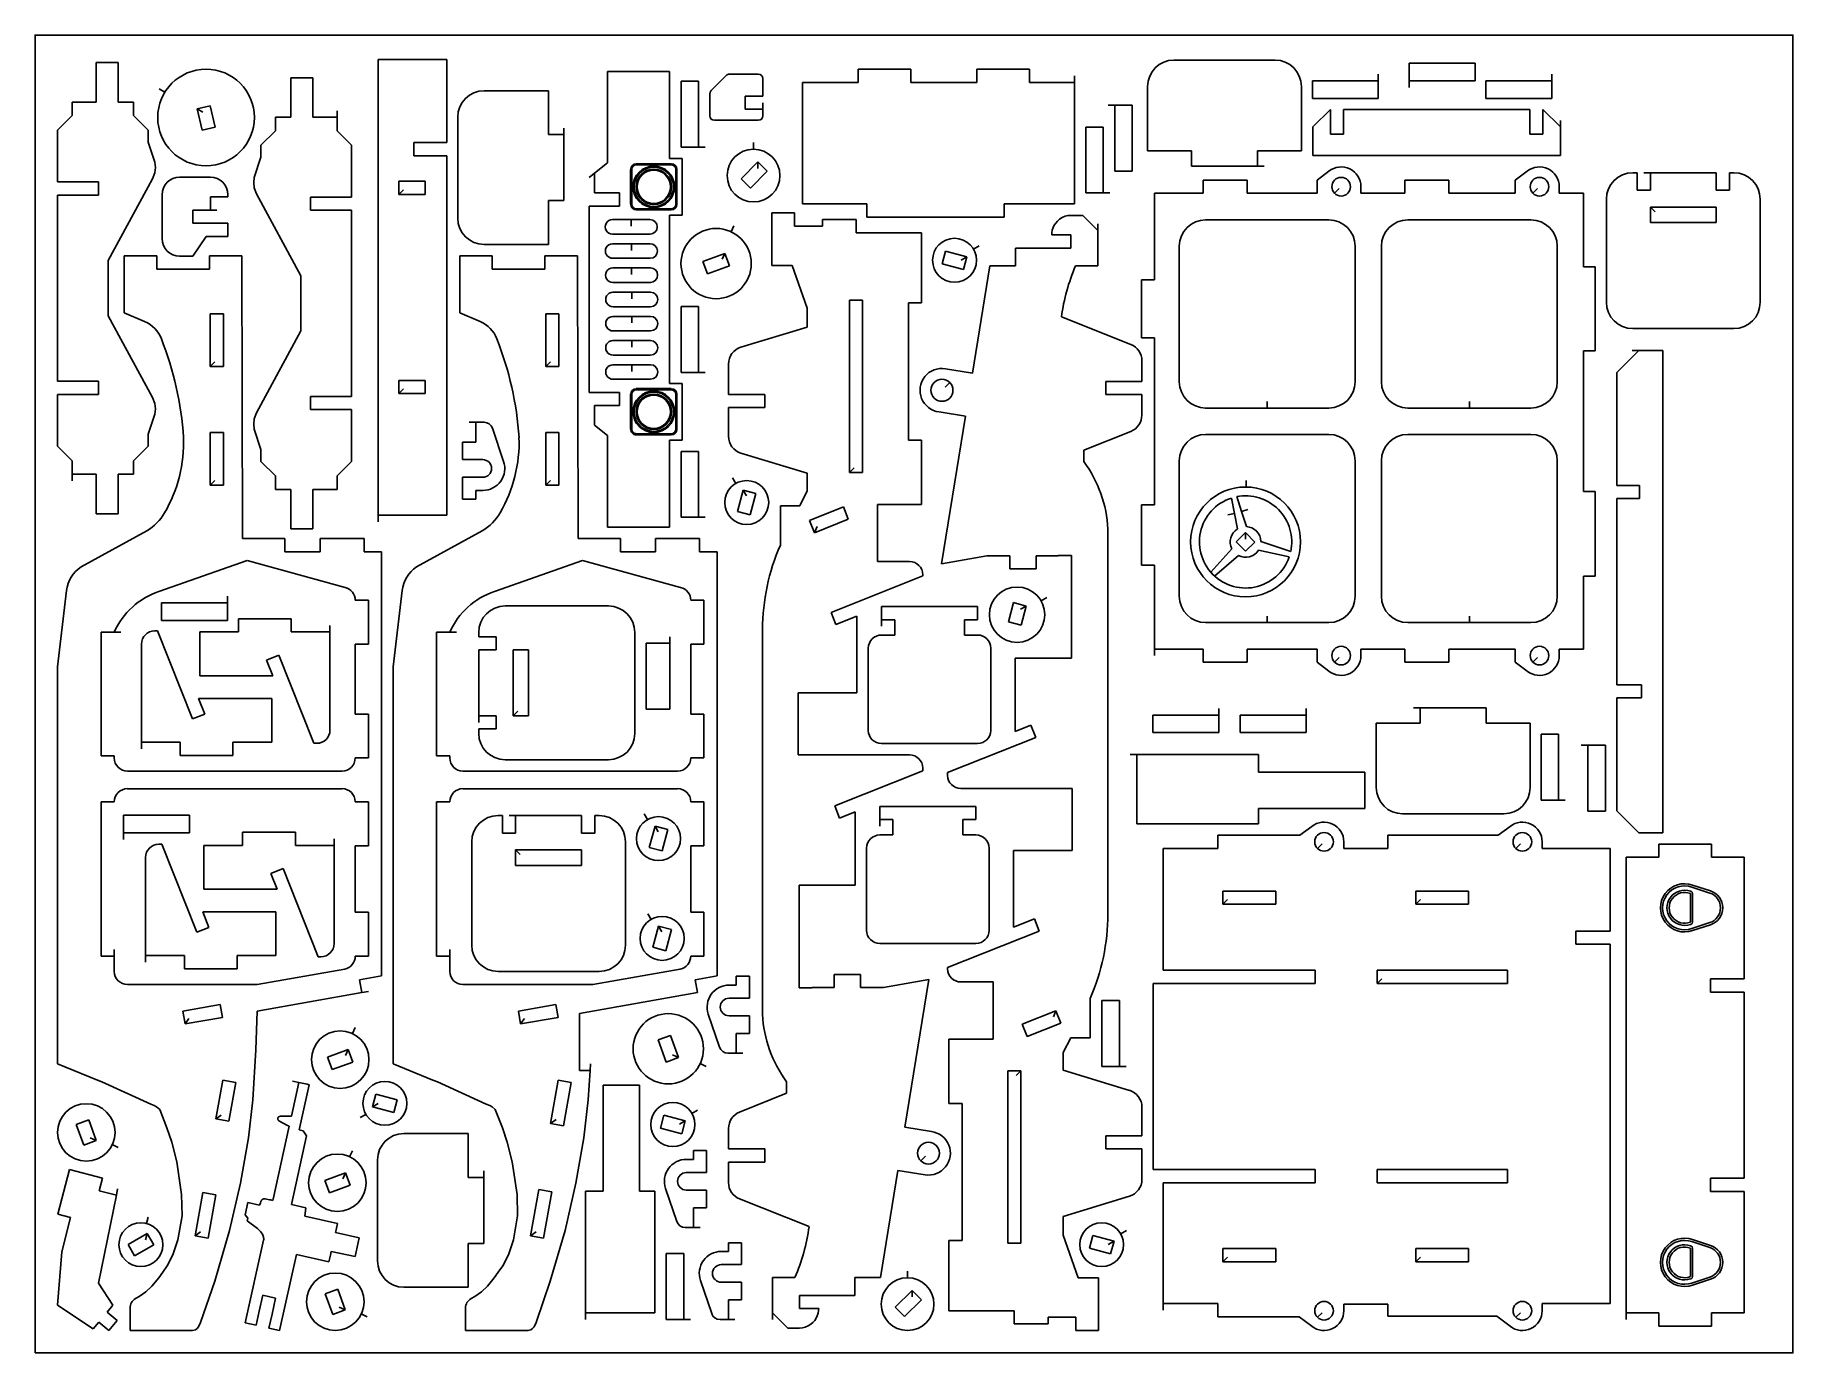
# Model space of a CAD drawing. Extents: x 0 to 800, y 0 to 600.
import ezdxf

# ---------------------------------------------------------------- set-up
doc = ezdxf.new("R2010")
doc.units = 0
doc.header["$MEASUREMENT"] = 0
for name, color, linetype in [('01', 5, 'Continuous'), ('02', 1, 'Continuous'), ('DEFAULT', 7, 'Continuous')]:
    doc.layers.add(name, color=color, linetype=linetype)

msp = doc.modelspace()

# ---------------------------------------------------------------- linework, layer by layer
msp.add_line((341.97, 123.46), (341.97, 118.17))
at = {"layer": '01'}
msp.add_lwpolyline([(0, 0), (799.97, 0), (799.97, 599.98), (0, 599.98)], close=True, dxfattribs=at)
at = {"layer": '02'}
for p, q in [((271.03, 522.97), (271.03, 538.86)), ((271.56, 538.86), (271.56, 522.97)), ((273.61, 541.43), (289.49, 541.43)), ((289.49, 540.9), (273.61, 540.9)), ((291.53, 522.97), (291.53, 538.86)), ((292.06, 538.86), (292.06, 522.97)), ((273.61, 520.93), (289.49, 520.93)), ((289.49, 520.4), (273.61, 520.4)), ((271.03, 436.44), (271.03, 420.56)), ((271.56, 420.56), (271.56, 436.44)), ((289.49, 439.02), (273.61, 439.02)), ((273.61, 438.49), (289.49, 438.49)), ((291.53, 436.44), (291.53, 420.56)), ((292.06, 420.56), (292.06, 436.44)), ((289.49, 418.52), (273.61, 418.51)), ((273.61, 417.99), (289.49, 417.99)), ((753.36, 210.17), (753.66, 210.07)), ((753.36, 210.17), (753.66, 210.07)), ((753.36, 196.17), (753.36, 209.1)), ((754.02, 212.06), (762.17, 209.38)), ((762.17, 209.38), (754.02, 212.06)), ((754.35, 213), (762.48, 210.33)), ((754.36, 209.12), (754.36, 196.15)), ((754.36, 209.12), (754.36, 196.15)), ((753.66, 195.19), (753.36, 195.09)), ((753.66, 195.19), (753.36, 195.09)), ((762.17, 195.89), (754.02, 193.21)), ((754.02, 193.21), (762.17, 195.89)), ((762.48, 194.94), (754.35, 192.26)), ((753.66, 48.65), (753.36, 48.75)), ((753.66, 48.65), (753.36, 48.75)), ((762.17, 47.95), (754.02, 50.63)), ((754.02, 50.63), (762.17, 47.95)), ((762.48, 48.9), (754.35, 51.58)), ((753.36, 47.68), (753.36, 34.74)), ((754.36, 34.72), (754.36, 47.69)), ((754.36, 34.72), (754.36, 47.69)), ((753.36, 33.67), (753.66, 33.77)), ((753.36, 33.67), (753.66, 33.77)), ((754.02, 31.78), (762.17, 34.46)), ((754.35, 30.84), (762.48, 33.51))]:
    msp.add_line(p, q, dxfattribs=at)
for centre, radius in [((281.55, 530.91), 9.46), ((281.55, 530.91), 8.94), ((281.55, 530.91), 8.04), ((281.55, 530.91), 7.6), ((281.55, 428.5), 9.46), ((281.55, 428.5), 8.94), ((281.55, 428.5), 8.04), ((281.55, 428.5), 7.6)]:
    msp.add_circle(centre, radius, dxfattribs=at)
for centre, radius, start, end in [((273.61, 538.86), 2.57, 89.99487, 179.99487), ((273.61, 538.86), 2.05, 89.99487, 179.99487), ((289.48, 538.85), 2.57, 0.08571, 89.99261), ((289.48, 538.85), 2.05, 0.08571, 89.99261), ((273.61, 522.97), 2.57, 180, 270), ((273.61, 522.97), 2.05, 180, 270), ((289.49, 522.97), 2.57, 270, 0), ((289.49, 522.97), 2.05, 270, 0), ((273.61, 436.44), 2.57, 90, 180), ((273.61, 436.44), 2.05, 90, 180), ((289.49, 436.44), 2.57, 360, 90), ((289.49, 436.44), 2.05, 0, 90), ((273.61, 420.56), 2.57, 180.00513, 270.00513), ((273.61, 420.56), 2.05, 180.00513, 270.00513), ((289.48, 420.56), 2.57, 270.00739, 359.91429), ((289.48, 420.56), 2.05, 270.00739, 359.91429), ((750.68, 202.63), 11, 70.51601, 289.48399), ((750.68, 202.63), 10, 70.45356, 289.54644), ((750.68, 202.63), 10, 70.45356, 289.54644), ((750.68, 202.63), 8, 70.45356, 289.54644), ((750.68, 202.63), 8, 70.45356, 289.54644), ((750.68, 202.63), 7, 67.51965, 292.48035), ((753.36, 209.12), 1, 0, 72.52265), ((753.36, 209.12), 1, 0, 72.52265), ((759.95, 202.63), 7.1, 288.1866, 71.77732), ((759.95, 202.63), 7.1, 288.1866, 71.77732), ((759.95, 202.63), 8.1, 288.20464, 71.79536), ((753.36, 196.15), 1, 287.47735, 0), ((753.36, 196.15), 1, 287.47735, 0), ((750.68, 41.21), 11, 70.51601, 289.48399), ((750.68, 41.21), 10, 70.45356, 289.54644), ((750.68, 41.21), 10, 70.45356, 289.54644), ((750.68, 41.21), 8, 70.45356, 289.54644), ((750.68, 41.21), 8, 70.45356, 289.54644), ((750.68, 41.21), 7, 67.51965, 292.48035), ((753.36, 47.69), 1, 0, 72.52265), ((753.36, 47.69), 1, 0, 72.52265), ((759.95, 41.21), 8.1, 288.20464, 71.79536), ((759.95, 41.21), 7.1, 288.22268, 71.8134), ((759.95, 41.21), 7.1, 288.22268, 71.8134), ((753.36, 34.72), 1, 287.47735, 0)]:
    msp.add_arc(centre, radius, start, end, dxfattribs=at)
at = {"layer": 'DEFAULT'}
for p, q in [((27.8, 569.45), (27.8, 587.45)), ((27.8, 587.45), (37.8, 587.45)), ((37.8, 587.45), (37.8, 569.45)), ((156.15, 381.36), (156.15, 588.85)), ((156.15, 588.85), (187.34, 588.85)), ((187.34, 588.85), (187.34, 551.04)), ((374.58, 578.46), (374.58, 584.46)), ((374.58, 584.46), (398.58, 584.46)), ((398.58, 584.46), (398.58, 578.46)), ((428.54, 578.46), (428.54, 584.46)), ((428.54, 584.46), (452.54, 584.46)), ((452.54, 584.46), (452.54, 578.46)), ((518.3, 588.62), (564.3, 588.62)), ((625.31, 579.17), (625.31, 587.17)), ((625.31, 587.17), (655.31, 587.17)), ((655.31, 587.17), (655.31, 579.17)), ((116.4, 562.56), (116.4, 580.56)), ((116.4, 580.56), (126.4, 580.56)), ((126.4, 580.56), (126.4, 562.56)), ((260.45, 541.79), (260.45, 583.45)), ((260.45, 583.45), (288.77, 583.45)), ((288.77, 583.45), (288.77, 543.79)), ((293.95, 548.97), (293.95, 578.97)), ((293.95, 578.97), (301.95, 578.97)), ((301.95, 578.97), (301.95, 548.97)), ((307.71, 574.78), (314.54, 581.6)), ((315.95, 582.19), (329.12, 582.19)), ((331.12, 580.19), (331.12, 572.2)), ((349.27, 523.1), (349.27, 578.46)), ((349.27, 578.46), (374.58, 578.46)), ((398.58, 578.46), (428.54, 578.46)), ((452.54, 578.46), (472.96, 578.46)), ((472.96, 581.46), (472.96, 578.46)), ((472.96, 578.46), (472.96, 523.1)), ((506.3, 547.31), (506.3, 576.62)), ((576.3, 576.62), (576.3, 547.31)), ((581.3, 571.17), (581.3, 579.17)), ((581.3, 579.17), (611.3, 579.17)), ((611.3, 582.17), (611.3, 579.17)), ((611.3, 579.17), (611.3, 571.17)), ((625.31, 576.17), (625.31, 579.17)), ((655.31, 579.17), (625.31, 579.17)), ((660.31, 571.17), (660.31, 579.17)), ((660.31, 579.17), (690.31, 579.17)), ((690.31, 582.17), (690.31, 579.17)), ((690.31, 579.17), (690.31, 571.17)), ((16.8, 563.34), (16.8, 569.45)), ((16.8, 569.45), (27.8, 569.45)), ((37.8, 569.45), (44.8, 569.45)), ((44.8, 569.45), (44.8, 563.34)), ((56.47, 575.54), (59.02, 573.97)), ((204.34, 574.67), (233.65, 574.67)), ((233.65, 574.67), (233.65, 554.67)), ((307.13, 563.19), (307.13, 573.36)), ((331.12, 572.2), (323.13, 572.19)), ((323.13, 572.19), (323.13, 566.2)), ((331.12, 569.2), (331.13, 566.2)), ((488.32, 568.06), (491.32, 568.06)), ((491.32, 568.06), (499.32, 568.06)), ((491.32, 538.06), (491.32, 568.06)), ((499.32, 568.06), (499.32, 538.06)), ((611.3, 571.17), (581.3, 571.17)), ((690.31, 571.17), (660.31, 571.17)), ((10.18, 556.72), (16.8, 563.34)), ((44.8, 563.34), (51.42, 556.72)), ((79.58, 567.84), (73.74, 566.44)), ((76.3, 564.87), (73.74, 566.44)), ((73.74, 566.44), (76.08, 556.71)), ((81.91, 558.12), (79.58, 567.84)), ((109.4, 556.45), (109.4, 562.56)), ((109.4, 562.56), (116.4, 562.56)), ((126.4, 562.56), (137.4, 562.56)), ((137.4, 565.56), (137.4, 562.56)), ((137.4, 562.56), (137.4, 556.45)), ((192.34, 516.67), (192.34, 562.67)), ((329.13, 561.19), (309.13, 561.19)), ((323.13, 566.2), (331.13, 566.2)), ((331.13, 566.2), (331.13, 563.19)), ((581.48, 558.17), (589.48, 566.17)), ((589.48, 566.17), (589.48, 554.85)), ((595.48, 554.85), (595.48, 566.17)), ((595.48, 566.17), (680.22, 566.17)), ((680.22, 566.17), (680.22, 554.85)), ((686.22, 554.85), (686.22, 566.17)), ((686.22, 566.17), (694.22, 558.17)), ((694.22, 561.17), (694.22, 558.17)), ((10.18, 533.13), (10.18, 556.72)), ((51.42, 556.72), (51.42, 551.29)), ((76.08, 556.71), (81.91, 558.12)), ((102.78, 549.83), (109.4, 556.45)), ((137.4, 556.45), (144.02, 549.83)), ((233.65, 554.67), (240.65, 554.67)), ((240.65, 557.67), (240.65, 554.67)), ((240.65, 554.67), (240.65, 524.67)), ((478.14, 528.13), (478.14, 558.13)), ((478.14, 558.13), (486.14, 558.13)), ((486.14, 558.13), (486.14, 528.13)), ((581.48, 545.14), (581.48, 558.17)), ((589.48, 554.85), (595.48, 554.85)), ((680.22, 554.85), (686.22, 554.85)), ((694.22, 558.17), (694.22, 545.14)), ((51.42, 551.29), (54.46, 542.09)), ((99.73, 535.19), (102.78, 544.4)), ((102.78, 544.4), (102.78, 549.83)), ((144.02, 549.83), (144.02, 526.24)), ((187.34, 551.04), (172.34, 551.04)), ((172.34, 551.04), (172.34, 545.04)), ((172.34, 545.04), (187.34, 545.04)), ((187.34, 545.04), (187.34, 381.36)), ((301.95, 548.97), (293.95, 548.97)), ((304.95, 548.97), (301.95, 548.97)), ((326.95, 551.02), (326.95, 548.02)), ((526.3, 547.31), (506.3, 547.31)), ((526.3, 540.31), (526.3, 547.31)), ((576.3, 547.31), (556.3, 547.31)), ((556.3, 547.31), (556.3, 540.31)), ((694.22, 545.14), (581.48, 545.14)), ((54.45, 537.28), (53.43, 534.59)), ((54.73, 539.71), (54.45, 537.28)), ((54.46, 542.09), (54.73, 539.71)), ((252.22, 535.23), (254.57, 537.1)), ((254.57, 537.1), (260.45, 541.79)), ((254.57, 528.11), (254.57, 537.1)), ((288.77, 543.79), (294.42, 543.79)), ((294.42, 543.79), (294.42, 518.04)), ((328.97, 542.28), (321.29, 534.6)), ((325.54, 530.36), (333.21, 538.04)), ((328.97, 539.28), (328.97, 542.28)), ((333.21, 538.04), (328.97, 542.28)), ((499.32, 538.06), (491.32, 538.06)), ((556.3, 540.31), (526.3, 540.31)), ((559.3, 540.31), (556.3, 540.31)), ((583.41, 533.97), (588.82, 538.01)), ((673.66, 533.97), (679.07, 538.01)), ((727.12, 537.33), (729.12, 537.33)), ((729.12, 537.33), (729.12, 529.33)), ((732.12, 537.33), (735.12, 537.33)), ((735.12, 537.33), (765.12, 537.33)), ((735.12, 529.33), (735.12, 537.33)), ((765.12, 537.33), (765.12, 529.33)), ((771.11, 529.33), (771.11, 537.33)), ((771.11, 537.33), (773.11, 537.33)), ((28.88, 533.13), (10.18, 533.13)), ((28.88, 527.13), (28.88, 533.13)), ((53.43, 534.59), (33.3, 497.33)), ((65.76, 535.31), (79.76, 535.31)), ((99.47, 532.81), (99.73, 535.19)), ((99.74, 530.39), (99.47, 532.81)), ((100.77, 527.7), (99.74, 530.39)), ((177.47, 533.46), (165.47, 533.46)), ((165.47, 533.46), (165.47, 527.46)), ((167.59, 529.58), (165.47, 527.46)), ((177.47, 527.46), (177.47, 533.46)), ((265.91, 528.11), (254.57, 528.11)), ((265.94, 522.11), (265.91, 528.11)), ((321.29, 534.6), (325.54, 530.36)), ((486.14, 528.13), (478.14, 528.13)), ((489.14, 528.13), (486.14, 528.13)), ((531.64, 527.97), (531.64, 533.97)), ((531.64, 533.97), (551.64, 533.97)), ((551.64, 533.97), (551.64, 527.97)), ((583.41, 527.97), (583.41, 533.97)), ((593.53, 530.09), (591.41, 527.97)), ((603.41, 530.97), (603.41, 527.97)), ((623.39, 527.97), (623.39, 533.97)), ((623.39, 533.97), (643.39, 533.97)), ((643.39, 533.97), (643.39, 527.97)), ((673.66, 527.97), (673.66, 533.97)), ((683.78, 530.09), (681.66, 527.97)), ((693.66, 530.97), (693.66, 527.97)), ((729.12, 529.33), (735.12, 529.33)), ((765.12, 529.33), (771.11, 529.33)), ((10.18, 442.38), (10.18, 527.13)), ((10.18, 527.13), (28.88, 527.13)), ((57.76, 507.31), (57.76, 527.31)), ((79.76, 520.31), (71.76, 520.31)), ((71.76, 520.31), (71.76, 514.31)), ((87.76, 526.31), (79.76, 526.31)), ((79.76, 526.31), (79.76, 520.31)), ((82.76, 520.31), (79.76, 520.31)), ((87.76, 527.31), (87.76, 526.31)), ((120.9, 490.44), (100.77, 527.7)), ((144.02, 526.24), (125.32, 526.24)), ((125.32, 526.24), (125.32, 520.24)), ((125.32, 520.24), (144.02, 520.24)), ((144.02, 520.24), (144.02, 435.49)), ((165.47, 527.46), (177.47, 527.46)), ((240.65, 524.67), (233.65, 524.67)), ((233.65, 524.67), (233.65, 504.67)), ((252.14, 437.3), (252.14, 522.11)), ((252.14, 522.11), (265.94, 522.11)), ((378.58, 523.1), (349.27, 523.1)), ((378.58, 517.1), (378.58, 523.1)), ((472.96, 523.1), (441.05, 523.1)), ((441.05, 523.1), (441.05, 517.1)), ((509.43, 488.55), (509.43, 527.97)), ((509.43, 527.97), (531.64, 527.97)), ((551.64, 527.97), (583.41, 527.97)), ((603.41, 527.97), (623.39, 527.97)), ((643.39, 527.97), (673.66, 527.97)), ((693.66, 527.97), (704.73, 527.97)), ((704.73, 527.97), (704.73, 494.55)), ((715.12, 478.33), (715.12, 525.33)), ((737.24, 519.53), (735.12, 521.65)), ((735.12, 521.65), (735.12, 514.65)), ((765.12, 521.65), (735.12, 521.65)), ((765.12, 514.65), (765.12, 521.65)), ((785.11, 525.33), (785.11, 478.33)), ((71.76, 514.31), (87.76, 514.31)), ((87.76, 514.31), (87.76, 508.31)), ((271.26, 515.96), (262.71, 515.96)), ((271.26, 512.96), (271.26, 515.96)), ((279.82, 515.96), (271.26, 515.96)), ((294.42, 518.04), (288.77, 518.04)), ((288.77, 518.04), (288.77, 441.38)), ((317.97, 513.19), (316.7, 510.47)), ((335.27, 495.02), (335.27, 519.01)), ((335.27, 519.01), (345.59, 519.01)), ((345.59, 519.01), (345.59, 513.01)), ((345.59, 513.01), (358.29, 513.01)), ((358.29, 513.01), (358.29, 516.01)), ((358.29, 516.01), (373.65, 516.01)), ((373.65, 516.01), (373.65, 510.01)), ((441.05, 517.1), (378.58, 517.1)), ((462.91, 511.13), (463.3, 512.34)), ((463.3, 512.34), (463.85, 513.44)), ((463.85, 513.44), (464.48, 514.42)), ((464.48, 514.42), (465.27, 515.32)), ((465.27, 515.32), (466.26, 516.17)), ((466.26, 516.17), (467.41, 516.9)), ((467.41, 516.9), (468.8, 517.49)), ((468.8, 517.49), (470.04, 517.79)), ((470.04, 517.79), (471.36, 517.92)), ((471.36, 517.92), (476.77, 517.92)), ((476.77, 517.92), (483.68, 511.01)), ((483.68, 514.01), (483.68, 511.01)), ((588.73, 515.88), (532.72, 515.88)), ((680.73, 515.88), (624.73, 515.88)), ((735.12, 514.65), (765.12, 514.65)), ((77.76, 508.31), (71.76, 499.31)), ((87.76, 508.31), (77.76, 508.31)), ((233.65, 504.67), (204.34, 504.67)), ((262.76, 509.36), (279.87, 509.36)), ((271.34, 504.98), (262.79, 504.98)), ((271.34, 501.98), (271.34, 504.98)), ((279.9, 504.98), (271.34, 504.98)), ((373.65, 510.01), (403.44, 510.01)), ((403.44, 510.01), (403.44, 478.1)), ((462.65, 509.01), (462.71, 509.98)), ((471.36, 509.01), (462.65, 509.01)), ((462.71, 509.98), (462.91, 511.13)), ((471.36, 503.01), (471.36, 509.01)), ((483.68, 511.01), (483.68, 494.93)), ((33.3, 497.33), (33.27, 484.76)), ((40.53, 473.5), (40.53, 499.49)), ((40.53, 499.49), (55.33, 499.49)), ((55.33, 499.49), (55.33, 493.49)), ((71.76, 499.31), (65.76, 499.31)), ((79.33, 493.49), (79.33, 499.49)), ((79.33, 499.49), (94.13, 499.49)), ((94.13, 499.49), (94.42, 370.78)), ((193.22, 473.5), (193.22, 499.49)), ((193.22, 499.49), (208.02, 499.49)), ((208.02, 499.49), (208.02, 493.49)), ((232.02, 493.49), (232.02, 499.49)), ((232.02, 499.49), (246.82, 499.49)), ((246.82, 499.49), (247.11, 370.78)), ((262.84, 498.39), (279.96, 498.39)), ((313.94, 500.62), (303.89, 496.96)), ((303.89, 496.96), (305.94, 491.32)), ((312.67, 497.9), (313.94, 500.62)), ((315.99, 494.98), (313.94, 500.62)), ((414.37, 501.67), (412.82, 495.88)), ((424.03, 499.08), (414.37, 501.67)), ((421.43, 497.58), (424.03, 499.08)), ((422.48, 493.29), (424.03, 499.08)), ((429.68, 503.98), (427.08, 502.48)), ((446.22, 494.93), (446.21, 503.01)), ((446.21, 503.01), (447.21, 503.01)), ((447.21, 503.01), (471.36, 503.01)), ((520.73, 503.88), (520.73, 442.18)), ((600.73, 442.18), (600.73, 503.88)), ((612.73, 503.88), (612.73, 442.18)), ((692.73, 442.18), (692.73, 503.88)), ((55.33, 493.49), (79.33, 493.49)), ((120.93, 477.86), (120.9, 490.44)), ((208.02, 493.49), (232.02, 493.49)), ((271.43, 493.99), (262.87, 493.99)), ((271.43, 490.99), (271.43, 493.99)), ((279.98, 493.99), (271.43, 493.99)), ((305.94, 491.32), (315.99, 494.98)), ((344.57, 495.02), (335.27, 495.02)), ((351.34, 475.66), (344.57, 495.02)), ((412.82, 495.88), (422.48, 493.29)), ((426.63, 446.11), (434.54, 494.92)), ((434.54, 494.92), (446.22, 494.93)), ((483.68, 494.93), (473.53, 494.93)), ((503.51, 462.18), (503.51, 488.55)), ((503.51, 488.55), (509.43, 488.55)), ((704.73, 494.55), (709.94, 494.55)), ((709.94, 494.55), (709.94, 456.18)), ((33.27, 484.76), (33.3, 472.18)), ((262.92, 487.39), (280.04, 487.39)), ((271.51, 482.92), (262.95, 482.92)), ((271.51, 479.92), (271.51, 482.92)), ((280.06, 482.92), (271.51, 482.92)), ((33.3, 472.18), (53.43, 434.92)), ((49.82, 469.53), (40.53, 473.5)), ((85.67, 473.07), (79.67, 473.07)), ((79.67, 473.07), (79.67, 449.07)), ((85.67, 449.07), (85.67, 473.07)), ((120.9, 465.29), (120.93, 477.86)), ((202.52, 469.53), (193.22, 473.5)), ((238.36, 473.07), (232.36, 473.07)), ((232.36, 473.07), (232.36, 449.07)), ((238.36, 449.07), (238.36, 473.07)), ((263, 476.32), (280.12, 476.32)), ((293.95, 446.38), (293.95, 476.38)), ((293.95, 476.38), (301.95, 476.38)), ((301.95, 476.38), (301.95, 446.38)), ((351.34, 467.04), (351.34, 475.66)), ((376.6, 479.31), (370.6, 479.31)), ((370.6, 479.31), (370.6, 400.85)), ((376.6, 400.85), (376.6, 479.31)), ((403.44, 478.1), (397.44, 478.1)), ((397.44, 478.1), (397.44, 415.63)), ((100.77, 428.03), (120.9, 465.29)), ((271.51, 471.91), (262.95, 471.91)), ((263, 465.31), (280.12, 465.31)), ((271.51, 468.91), (271.51, 471.91)), ((280.06, 471.91), (271.51, 471.91)), ((321.24, 457.89), (351.34, 467.04)), ((467.08, 471.74), (498.67, 459.13)), ((773.11, 466.33), (727.12, 466.33)), ((271.51, 460.89), (262.95, 460.89)), ((271.51, 457.89), (271.51, 460.89)), ((280.06, 460.89), (271.51, 460.89)), ((509.43, 462.18), (503.51, 462.18)), ((509.43, 386.18), (509.43, 462.18)), ((709.94, 456.18), (704.73, 456.18)), ((704.73, 456.18), (704.73, 392.18)), ((719.84, 446.34), (729.84, 456.33)), ((726.84, 456.33), (729.84, 456.33)), ((729.84, 456.33), (740.87, 456.33)), ((740.87, 456.33), (740.87, 236.84)), ((81.79, 451.19), (79.67, 449.07)), ((79.67, 449.07), (85.67, 449.07)), ((234.48, 451.19), (232.36, 449.07)), ((232.36, 449.07), (238.36, 449.07)), ((271.51, 449.9), (262.95, 449.9)), ((263, 454.3), (280.12, 454.3)), ((271.51, 446.9), (271.51, 449.9)), ((280.06, 449.9), (271.51, 449.9)), ((315.57, 436.37), (315.57, 450.24)), ((414.25, 448.11), (426.63, 446.11)), ((503.71, 451.7), (503.71, 442.34)), ((28.88, 442.38), (10.18, 442.38)), ((28.88, 436.38), (28.88, 442.38)), ((177.47, 442.75), (165.47, 442.75)), ((165.47, 442.75), (165.47, 436.75)), ((177.47, 436.75), (177.47, 442.75)), ((263, 443.3), (280.12, 443.3)), ((288.77, 441.38), (294.42, 441.38)), ((301.95, 446.38), (293.95, 446.38)), ((294.42, 441.38), (294.42, 415.63)), ((304.95, 446.38), (301.95, 446.38)), ((414.1, 439.7), (416.23, 441.82)), ((503.71, 442.34), (487.23, 442.34)), ((487.23, 442.34), (487.23, 436.34)), ((719.84, 394.98), (719.84, 446.34)), ((10.18, 412.79), (10.18, 436.38)), ((10.18, 436.38), (28.88, 436.38)), ((53.43, 434.92), (54.45, 432.23)), ((54.45, 432.23), (54.73, 429.81)), ((144.02, 435.49), (125.32, 435.49)), ((125.32, 435.49), (125.32, 429.49)), ((167.59, 438.87), (165.47, 436.75)), ((165.47, 436.75), (177.47, 436.75)), ((265.94, 437.3), (252.14, 437.3)), ((265.91, 431.3), (265.94, 437.3)), ((332.05, 436.37), (315.57, 436.37)), ((332.05, 430.37), (332.05, 436.37)), ((487.23, 436.34), (503.68, 436.34)), ((503.68, 436.34), (503.69, 426.99)), ((560.73, 433.18), (560.73, 430.18)), ((652.73, 433.18), (652.73, 430.18)), ((54.46, 427.43), (51.42, 418.22)), ((54.73, 429.81), (54.46, 427.43)), ((99.47, 422.91), (99.74, 425.34)), ((99.74, 425.34), (100.77, 428.03)), ((125.32, 429.49), (144.02, 429.49)), ((144.02, 429.49), (144.02, 405.9)), ((254.57, 422.32), (254.57, 431.3)), ((254.57, 431.3), (265.91, 431.3)), ((315.57, 417.32), (315.57, 430.37)), ((315.57, 430.37), (332.05, 430.37)), ((423.45, 426.47), (411.39, 428.42)), ((412.56, 359.26), (423.45, 426.47)), ((532.72, 430.18), (560.73, 430.18)), ((560.73, 430.18), (588.73, 430.18)), ((624.73, 430.18), (652.73, 430.18)), ((652.73, 430.18), (680.73, 430.18)), ((51.42, 418.22), (51.42, 412.79)), ((85.67, 419.11), (79.67, 419.11)), ((79.67, 419.11), (79.67, 395.11)), ((85.67, 395.11), (85.67, 419.11)), ((99.73, 420.53), (99.47, 422.91)), ((102.78, 411.33), (99.73, 420.53)), ((197.5, 423.69), (200.5, 423.69)), ((200.5, 423.69), (204.3, 423.69)), ((200.5, 414.69), (200.5, 423.69)), ((208.09, 420.96), (213.21, 405.91)), ((238.36, 419.11), (232.36, 419.11)), ((232.36, 419.11), (232.36, 395.11)), ((238.36, 395.11), (238.36, 419.11)), ((260.45, 417.63), (254.57, 422.32)), ((260.45, 375.96), (260.45, 417.63)), ((498.66, 419.55), (477.3, 411.03)), ((588.73, 418.18), (532.72, 418.18)), ((680.73, 418.18), (624.73, 418.18)), ((16.8, 406.17), (10.18, 412.79)), ((51.42, 412.79), (44.8, 406.17)), ((102.78, 405.9), (102.78, 411.33)), ((194.5, 406.69), (194.5, 414.69)), ((194.5, 414.69), (200.5, 414.69)), ((294.42, 415.63), (288.77, 415.63)), ((288.77, 415.63), (288.77, 375.96)), ((293.95, 380.45), (293.95, 410.45)), ((293.95, 410.45), (301.95, 410.45)), ((301.95, 410.45), (301.95, 380.45)), ((351.34, 400.52), (321.24, 409.67)), ((397.44, 415.63), (403.44, 415.63)), ((403.44, 415.63), (403.44, 386.32)), ((477.3, 411.03), (477.3, 405.79)), ((16.8, 400.06), (16.8, 406.17)), ((16.8, 397.06), (16.8, 400.06)), ((27.8, 400.06), (16.8, 400.06)), ((27.8, 382.06), (27.8, 400.06)), ((44.8, 400.06), (37.8, 400.06)), ((37.8, 400.06), (37.8, 382.06)), ((44.8, 406.17), (44.8, 400.06)), ((109.4, 399.28), (102.78, 405.9)), ((144.02, 405.9), (137.4, 399.28)), ((203.74, 406.69), (194.5, 406.69)), ((351.34, 392.43), (351.34, 400.52)), ((372.72, 402.97), (370.6, 400.85)), ((370.6, 400.85), (376.6, 400.85)), ((520.73, 406.18), (520.73, 344.47)), ((600.73, 344.47), (600.73, 406.18)), ((612.73, 406.18), (612.73, 344.47)), ((692.73, 344.47), (692.73, 406.18)), ((81.79, 397.23), (79.67, 395.11)), ((79.67, 395.11), (85.67, 395.11)), ((109.4, 393.16), (109.4, 399.28)), ((116.4, 393.16), (109.4, 393.16)), ((116.4, 375.16), (116.4, 393.16)), ((137.4, 393.16), (126.4, 393.16)), ((126.4, 393.16), (126.4, 375.16)), ((137.4, 399.28), (137.4, 393.16)), ((194.5, 388.69), (194.5, 398.69)), ((194.5, 398.69), (203.74, 398.69)), ((203.74, 392.69), (200.5, 392.69)), ((200.5, 392.69), (200.5, 388.69)), ((234.48, 397.23), (232.36, 395.11)), ((232.36, 395.11), (238.36, 395.11)), ((317.35, 398.42), (318.85, 395.83)), ((322.24, 392.77), (319.65, 383.11)), ((323.74, 390.18), (322.24, 392.77)), ((328.04, 391.22), (322.24, 392.77)), ((347.98, 385.71), (351.34, 392.43)), ((551.14, 397.23), (551.12, 394.23)), ((704.73, 392.18), (709.94, 392.18)), ((709.94, 392.18), (709.94, 353.71)), ((730.17, 394.98), (719.84, 394.98)), ((730.17, 388.98), (730.17, 394.98)), ((200.5, 388.69), (194.5, 388.69)), ((325.45, 381.56), (328.04, 391.22)), ((339.16, 367.82), (339.16, 385.71)), ((339.16, 385.71), (347.98, 385.71)), ((367.85, 385.14), (352.46, 379.01)), ((370.06, 379.56), (367.85, 385.14)), ((403.44, 386.32), (383.32, 386.32)), ((383.32, 386.32), (383.32, 360.32)), ((503.51, 358.71), (503.51, 386.18)), ((503.51, 386.18), (509.43, 386.18)), ((544.44, 389.21), (545.82, 382.19)), ((546.85, 389.84), (549.06, 383.03)), ((719.84, 304.23), (719.84, 388.98)), ((719.84, 388.98), (730.17, 388.98)), ((37.8, 382.06), (27.8, 382.06)), ((156.15, 378.36), (156.15, 381.36)), ((187.34, 381.36), (156.15, 381.36)), ((301.95, 380.45), (293.95, 380.45)), ((304.95, 380.45), (301.95, 380.45)), ((319.65, 383.11), (325.45, 381.56)), ((352.46, 379.01), (354.68, 373.44)), ((354.68, 373.44), (370.06, 379.56)), ((355.86, 376.2), (354.68, 373.44)), ((542.87, 381.61), (545.82, 382.19)), ((545.82, 382.19), (547.19, 375.17)), ((551.91, 383.95), (549.06, 383.03)), ((549.06, 383.03), (551.26, 376.22)), ((20.89, 357.87), (50.78, 374.32)), ((94.42, 370.78), (96.42, 370.78)), ((96.42, 370.78), (113.69, 370.78)), ((113.69, 370.78), (113.69, 364.78)), ((126.4, 375.16), (116.4, 375.16)), ((129.69, 364.78), (129.69, 370.78)), ((129.69, 370.78), (149.69, 370.78)), ((149.69, 370.78), (149.69, 364.78)), ((173.58, 357.87), (203.47, 374.32)), ((247.11, 370.78), (249.11, 370.78)), ((249.11, 370.78), (266.38, 370.78)), ((288.77, 375.96), (260.45, 375.96)), ((266.38, 370.78), (266.38, 364.78)), ((282.38, 364.78), (282.38, 370.78)), ((282.38, 370.78), (302.38, 370.78)), ((302.38, 370.78), (302.38, 364.78)), ((488.24, 375.06), (488.24, 199.86)), ((550.93, 373.47), (546.65, 369.27)), ((546.65, 369.27), (550.86, 364.99)), ((550.86, 364.99), (555.14, 369.19)), ((550.91, 370.47), (550.93, 373.47)), ((555.14, 369.19), (550.93, 373.47)), ((557.89, 369.47), (571.43, 364.83)), ((96.42, 360.78), (56.32, 346.67)), ((141.06, 348.5), (96.42, 360.78)), ((113.69, 364.78), (129.69, 364.78)), ((149.69, 364.78), (157.69, 364.78)), ((157.69, 364.78), (157.69, 171.6)), ((249.11, 360.78), (209.01, 346.67)), ((293.75, 348.5), (249.11, 360.78)), ((266.38, 364.78), (282.38, 364.78)), ((302.38, 364.78), (310.38, 364.78)), ((310.38, 364.78), (310.38, 171.6)), ((383.32, 360.32), (397.98, 360.32)), ((433.15, 362.91), (412.56, 359.26)), ((443.61, 362.91), (433.15, 362.91)), ((443.61, 356.91), (443.61, 362.91)), ((465.61, 362.91), (455.61, 362.91)), ((455.61, 362.91), (455.61, 356.91)), ((471.61, 363.02), (465.61, 363.02)), ((465.61, 363.02), (465.61, 362.91)), ((471.61, 316.24), (471.61, 363.02)), ((544.66, 366.05), (535.07, 355.42)), ((547.61, 363.05), (536.82, 353.65)), ((570.76, 362.43), (556.77, 365.42)), ((403.98, 353.76), (362.26, 337.16)), ((403.98, 354.32), (403.98, 353.76)), ((455.61, 356.91), (443.61, 356.91)), ((509.43, 358.71), (503.51, 358.71)), ((509.43, 320.47), (509.43, 358.71)), ((709.94, 353.71), (704.73, 353.71)), ((704.73, 353.71), (704.73, 320.47)), ((10.18, 312.37), (14.33, 347.05)), ((87.5, 344.49), (87.5, 341.49)), ((162.87, 312.37), (167.03, 347.05)), ((57.5, 333.49), (57.5, 341.49)), ((57.5, 341.49), (87.5, 341.49)), ((87.5, 341.49), (87.5, 333.49)), ((151.69, 342.66), (145.69, 342.66)), ((151.69, 322.66), (151.69, 342.66)), ((213.89, 340.06), (260.89, 340.06)), ((304.38, 342.66), (298.38, 342.66)), ((304.38, 322.66), (304.38, 342.66)), ((362.26, 337.16), (364.48, 331.59)), ((385.19, 333.83), (385.19, 339.83)), ((385.19, 339.83), (428.92, 339.83)), ((428.92, 339.83), (428.92, 333.83)), ((445.28, 341.6), (442.95, 332.9)), ((451.08, 340.04), (445.28, 341.6)), ((448.48, 338.54), (451.08, 340.04)), ((448.75, 331.35), (451.08, 340.04)), ((460.42, 343.89), (457.83, 342.39)), ((36.02, 328.18), (30.02, 328.18)), ((30.02, 328.18), (30.02, 271.88)), ((39.02, 328.18), (36.02, 328.18)), ((54.39, 328.75), (55.69, 328.75)), ((55.69, 328.75), (71.64, 288.66)), ((87.5, 333.49), (57.5, 333.49)), ((74.89, 308.29), (74.89, 328.25)), ((74.89, 328.25), (92.54, 328.25)), ((92.54, 328.25), (92.54, 334.25)), ((92.54, 334.25), (116.54, 334.25)), ((116.54, 334.25), (116.54, 328.25)), ((116.54, 328.25), (134.18, 328.25)), ((134.18, 331.25), (134.18, 328.25)), ((134.18, 328.25), (134.18, 283.55)), ((188.71, 328.18), (182.71, 328.18)), ((182.71, 328.18), (182.71, 271.88)), ((191.71, 328.18), (188.71, 328.18)), ((201.89, 326.06), (201.89, 328.06)), ((272.88, 328.06), (272.88, 282.06)), ((331.04, 154.13), (331.04, 329.34)), ((364.48, 331.59), (374.01, 335.38)), ((374.01, 335.38), (374.01, 300.5)), ((385.19, 330.83), (385.19, 333.83)), ((391.19, 333.83), (385.19, 333.83)), ((391.19, 326.84), (391.19, 333.83)), ((428.92, 333.83), (422.92, 333.83)), ((422.92, 333.83), (422.92, 326.84)), ((442.95, 332.9), (448.75, 331.35)), ((532.72, 332.47), (560.73, 332.47)), ((560.73, 335.47), (560.73, 332.47)), ((560.73, 332.47), (588.73, 332.47)), ((624.73, 332.47), (652.73, 332.47)), ((652.73, 335.47), (652.73, 332.47)), ((652.73, 332.47), (680.73, 332.47)), ((48.39, 278.05), (48.39, 322.75)), ((145.69, 290.88), (145.69, 322.66)), ((145.69, 322.66), (151.69, 322.66)), ((209.89, 326.06), (201.89, 326.06)), ((201.89, 290.06), (201.89, 320.06)), ((201.89, 320.06), (209.89, 320.06)), ((209.89, 320.06), (209.89, 326.06)), ((224.57, 320.06), (217.57, 320.06)), ((217.57, 320.06), (217.57, 290.06)), ((224.57, 290.06), (224.57, 320.06)), ((278.06, 293.06), (278.06, 323.06)), ((278.06, 323.06), (288.92, 323.06)), ((288.92, 326.06), (288.92, 323.06)), ((288.92, 323.06), (288.92, 293.06)), ((298.38, 290.88), (298.38, 322.66)), ((298.38, 322.66), (304.38, 322.66)), ((379.19, 283.43), (379.19, 320.84)), ((385.19, 326.84), (391.19, 326.84)), ((422.92, 326.84), (428.92, 326.84)), ((434.92, 320.84), (434.92, 283.43)), ((509.43, 317.47), (509.43, 320.47)), ((531.64, 320.47), (509.43, 320.47)), ((531.64, 314.47), (531.64, 320.47)), ((583.41, 320.47), (551.64, 320.47)), ((551.64, 320.47), (551.64, 314.47)), ((583.41, 314.47), (583.41, 320.47)), ((623.39, 320.47), (603.41, 320.47)), ((603.41, 320.47), (603.41, 317.47)), ((623.39, 314.47), (623.39, 320.47)), ((673.66, 320.47), (643.39, 320.47)), ((643.39, 320.47), (643.39, 314.47)), ((673.66, 314.47), (673.66, 320.47)), ((704.73, 320.47), (693.66, 320.47)), ((693.66, 320.47), (693.66, 317.47)), ((10.18, 131.53), (10.18, 312.37)), ((110.94, 317.64), (105.36, 315.43)), ((105.36, 315.43), (108.2, 308.29)), ((126.89, 277.55), (110.94, 317.64)), ((162.87, 131.53), (162.87, 312.37)), ((446.03, 282.93), (446.03, 316.24)), ((446.03, 316.24), (471.61, 316.24)), ((551.64, 314.47), (531.64, 314.47)), ((588.82, 310.43), (583.41, 314.47)), ((593.53, 316.6), (591.41, 314.47)), ((643.39, 314.47), (623.39, 314.47)), ((679.07, 310.43), (673.66, 314.47)), ((683.78, 316.6), (681.66, 314.47)), ((108.2, 308.29), (74.89, 308.29)), ((731.16, 304.23), (719.84, 304.23)), ((731.16, 298.23), (731.16, 304.23)), ((77.22, 290.87), (74.38, 298.01)), ((74.38, 298.01), (107.69, 298.01)), ((107.69, 298.01), (107.69, 278.05)), ((374.01, 300.5), (347.28, 300.5)), ((347.28, 300.5), (347.28, 272.25)), ((719.84, 246.84), (719.84, 298.23)), ((719.84, 298.23), (731.16, 298.23)), ((71.64, 288.66), (77.22, 290.87)), ((151.69, 290.88), (145.69, 290.88)), ((151.69, 270.88), (151.69, 290.88)), ((201.89, 287.06), (201.89, 290.06)), ((209.89, 290.06), (201.89, 290.06)), ((209.89, 284.06), (209.89, 290.06)), ((219.69, 292.18), (217.57, 290.06)), ((217.57, 290.06), (224.57, 290.06)), ((288.92, 293.06), (278.06, 293.06)), ((304.38, 290.88), (298.38, 290.88)), ((304.38, 270.88), (304.38, 290.88)), ((508.71, 282.41), (508.71, 290.41)), ((508.71, 290.41), (538.71, 290.41)), ((538.71, 293.41), (538.71, 290.41)), ((538.71, 290.41), (538.71, 282.41)), ((548.43, 282.41), (548.43, 290.41)), ((548.43, 290.41), (578.42, 290.41)), ((578.42, 293.41), (578.42, 290.41)), ((578.42, 290.41), (578.42, 282.41)), ((627.38, 293.73), (630.38, 293.73)), ((630.38, 293.73), (660.38, 293.73)), ((630.38, 286.73), (630.38, 293.73)), ((660.38, 293.73), (660.38, 286.73)), ((201.89, 282.06), (201.89, 284.06)), ((201.89, 284.06), (209.89, 284.06)), ((415.29, 264.24), (455.39, 280.19)), ((453.17, 285.77), (446.03, 282.93)), ((455.39, 280.19), (453.17, 285.77)), ((538.71, 282.41), (508.71, 282.41)), ((578.42, 282.41), (548.43, 282.41)), ((610.38, 257.42), (610.38, 286.73)), ((610.38, 286.73), (630.38, 286.73)), ((660.38, 286.73), (680.38, 286.73)), ((680.38, 286.73), (680.38, 257.42)), ((685.38, 251.67), (685.38, 281.67)), ((685.38, 281.67), (693.38, 281.67)), ((693.38, 281.67), (693.38, 251.67)), ((48.39, 275.05), (48.39, 278.05)), ((66.04, 278.05), (48.39, 278.05)), ((66.04, 272.05), (66.04, 278.05)), ((90.04, 272.05), (66.04, 272.05)), ((107.69, 278.05), (90.04, 278.05)), ((90.04, 278.05), (90.04, 272.05)), ((128.18, 277.55), (126.89, 277.55)), ((347.28, 272.25), (397.98, 272.25)), ((428.92, 277.43), (385.19, 277.43)), ((498.41, 272.4), (501.41, 272.4)), ((501.41, 272.4), (556.8, 272.4)), ((501.41, 240.85), (501.41, 272.4)), ((556.8, 272.4), (556.8, 264.4)), ((703.67, 276.67), (706.67, 276.67)), ((706.67, 276.67), (714.67, 276.67)), ((706.67, 246.67), (706.67, 276.67)), ((714.67, 276.67), (714.67, 246.67)), ((30.02, 271.88), (36.02, 271.88)), ((36.02, 271.88), (36.02, 270.88)), ((42.02, 264.88), (139.69, 264.88)), ((145.69, 270.88), (151.69, 270.88)), ((182.71, 271.88), (188.71, 271.88)), ((188.71, 271.88), (188.71, 270.88)), ((194.71, 264.88), (292.38, 264.88)), ((260.89, 270.06), (213.89, 270.06)), ((298.38, 270.88), (304.38, 270.88)), ((403.98, 264.96), (363.88, 249)), ((403.98, 266.25), (403.98, 264.96)), ((415.29, 262.95), (415.29, 264.24)), ((556.8, 264.4), (605.2, 264.4)), ((605.2, 264.4), (605.2, 247.85)), ((139.69, 256.88), (42.02, 256.88)), ((292.38, 256.88), (194.71, 256.88)), ((471.99, 256.95), (421.29, 256.95)), ((471.99, 228.69), (471.99, 256.95)), ((36.02, 250.89), (30.02, 250.89)), ((30.02, 250.89), (30.02, 180.65)), ((151.69, 250.91), (145.69, 250.91)), ((151.69, 230.91), (151.69, 250.91)), ((188.71, 250.89), (182.71, 250.89)), ((182.71, 250.89), (182.71, 180.65)), ((304.38, 250.91), (298.38, 250.91)), ((304.38, 230.91), (304.38, 250.91)), ((363.88, 249), (366.1, 243.43)), ((384.42, 242.79), (384.42, 248.79)), ((384.42, 248.79), (428.16, 248.79)), ((428.16, 248.79), (428.16, 242.79)), ((693.38, 251.67), (685.38, 251.67)), ((696.38, 251.67), (693.38, 251.67)), ((40.18, 236.75), (40.18, 244.75)), ((40.18, 244.75), (70.18, 244.75)), ((70.18, 244.75), (70.18, 236.75)), ((210.69, 244.65), (212.69, 244.65)), ((212.69, 244.65), (212.69, 236.65)), ((215.69, 244.65), (218.69, 244.65)), ((218.69, 244.65), (248.69, 244.65)), ((218.69, 236.65), (218.69, 244.65)), ((248.69, 244.65), (248.69, 236.65)), ((254.69, 236.65), (254.69, 244.65)), ((254.69, 244.65), (256.69, 244.65)), ((277.21, 245.42), (278.71, 242.82)), ((366.1, 243.43), (373.24, 246.27)), ((373.24, 246.27), (373.24, 212.96)), ((384.42, 239.79), (384.42, 242.79)), ((390.42, 242.79), (384.42, 242.79)), ((390.42, 235.79), (390.42, 242.79)), ((428.16, 242.79), (422.16, 242.79)), ((422.16, 242.79), (422.16, 235.79)), ((556.8, 240.85), (501.41, 240.85)), ((605.2, 247.85), (556.8, 247.85)), ((556.8, 247.85), (556.8, 240.85)), ((668.38, 245.42), (622.38, 245.42)), ((714.67, 246.67), (706.67, 246.67)), ((729.84, 236.84), (719.84, 246.84)), ((40.18, 233.75), (40.18, 236.75)), ((70.18, 236.75), (40.18, 236.75)), ((94.43, 231.07), (94.43, 237.07)), ((94.43, 237.07), (118.43, 237.07)), ((118.43, 237.07), (118.43, 231.07)), ((136.07, 234.07), (136.07, 231.07)), ((198.69, 185.66), (198.69, 232.65)), ((212.69, 236.65), (218.69, 236.65)), ((248.69, 236.65), (254.69, 236.65)), ((268.69, 232.65), (268.69, 185.66)), ((282.11, 239.77), (279.52, 230.11)), ((283.61, 237.17), (282.11, 239.77)), ((287.91, 238.22), (282.11, 239.77)), ((285.32, 228.56), (287.91, 238.22)), ((384.42, 235.79), (390.42, 235.79)), ((422.16, 235.79), (428.16, 235.79)), ((538.31, 229.67), (538.31, 235.67)), ((538.31, 235.67), (575.61, 235.67)), ((575.61, 235.67), (581.02, 239.72)), ((595.61, 232.67), (595.61, 229.67)), ((615.61, 229.67), (615.61, 235.67)), ((615.61, 235.67), (665.86, 235.67)), ((665.86, 235.67), (671.26, 239.72)), ((685.86, 232.67), (685.86, 229.67)), ((740.87, 236.84), (729.84, 236.84)), ((50.28, 180.87), (50.28, 225.57)), ((56.28, 231.57), (57.58, 231.57)), ((57.58, 231.57), (73.53, 191.48)), ((76.78, 211.11), (76.78, 231.07)), ((76.78, 231.07), (94.43, 231.07)), ((118.43, 231.07), (136.07, 231.07)), ((136.07, 231.07), (136.07, 186.37)), ((145.69, 200.64), (145.69, 230.91)), ((145.69, 230.91), (151.69, 230.91)), ((220.81, 226.85), (218.69, 228.97)), ((218.69, 228.97), (218.69, 221.97)), ((248.69, 228.97), (218.69, 228.97)), ((248.69, 221.97), (248.69, 228.97)), ((279.52, 230.11), (285.32, 228.56)), ((298.38, 200.64), (298.38, 230.91)), ((298.38, 230.91), (304.38, 230.91)), ((378.42, 192.38), (378.42, 229.79)), ((434.16, 229.79), (434.16, 192.38)), ((445.26, 193.81), (445.26, 228.69)), ((445.26, 228.69), (471.99, 228.69)), ((513.31, 174.23), (513.31, 229.67)), ((513.31, 229.67), (538.31, 229.67)), ((585.73, 231.79), (583.61, 229.67)), ((595.61, 229.67), (615.61, 229.67)), ((675.98, 231.79), (673.86, 229.67)), ((685.86, 229.67), (716.84, 229.67)), ((716.84, 229.67), (716.84, 192.04)), ((724.18, 18.17), (724.18, 225.67)), ((724.18, 225.67), (738.98, 225.67)), ((738.98, 225.67), (738.98, 231.67)), ((738.98, 231.67), (762.98, 231.67)), ((762.98, 231.67), (762.98, 225.67)), ((762.98, 225.67), (777.78, 225.67)), ((777.78, 225.67), (777.78, 170.27)), ((112.82, 220.47), (107.25, 218.25)), ((107.25, 218.25), (110.09, 211.11)), ((128.78, 180.37), (112.82, 220.47)), ((218.69, 221.97), (248.69, 221.97)), ((110.09, 211.11), (76.78, 211.11)), ((373.24, 212.96), (347.66, 212.96)), ((347.66, 212.96), (347.66, 166.18)), ((564.6, 210.23), (540.6, 210.23)), ((540.6, 210.23), (540.6, 204.23)), ((564.6, 204.23), (564.6, 210.23)), ((652.41, 210.23), (628.41, 210.23)), ((628.41, 210.23), (628.41, 204.23)), ((652.41, 204.23), (652.41, 210.23)), ((79.1, 193.7), (76.26, 200.83)), ((76.26, 200.83), (109.57, 200.83)), ((109.57, 200.83), (109.57, 180.87)), ((151.69, 200.64), (145.69, 200.64)), ((151.69, 180.64), (151.69, 200.64)), ((304.38, 200.64), (298.38, 200.64)), ((304.38, 180.64), (304.38, 200.64)), ((542.73, 206.35), (540.6, 204.23)), ((540.6, 204.23), (564.6, 204.23)), ((630.53, 206.35), (628.41, 204.23)), ((628.41, 204.23), (652.41, 204.23)), ((73.53, 191.48), (79.1, 193.7)), ((278.86, 199.96), (280.36, 197.36)), ((283.76, 194.31), (281.17, 184.65)), ((285.26, 191.71), (283.76, 194.31)), ((289.55, 192.76), (283.76, 194.31)), ((286.97, 183.1), (289.55, 192.76)), ((415.29, 175.43), (457.01, 192.03)), ((454.79, 197.61), (445.26, 193.81)), ((457.01, 192.03), (454.79, 197.61)), ((716.84, 192.04), (701.21, 192.04)), ((701.21, 192.04), (701.21, 186.04)), ((281.17, 184.65), (286.97, 183.1)), ((428.16, 186.38), (384.42, 186.38)), ((701.21, 186.04), (716.84, 186.04)), ((716.84, 186.04), (716.84, 22.41)), ((30.02, 180.65), (36.02, 180.65)), ((36.02, 183.65), (36.02, 180.65)), ((36.02, 180.65), (36.02, 173.7)), ((50.28, 177.87), (50.28, 180.87)), ((67.93, 180.87), (50.28, 180.87)), ((67.93, 174.87), (67.93, 180.87)), ((109.57, 180.87), (91.93, 180.87)), ((91.93, 180.87), (91.93, 174.87)), ((130.07, 180.37), (128.78, 180.37)), ((145.69, 180.64), (151.69, 180.64)), ((182.71, 180.65), (188.71, 180.65)), ((188.71, 183.65), (188.71, 180.65)), ((188.71, 180.65), (188.71, 173.7)), ((298.38, 180.64), (304.38, 180.64)), ((91.93, 174.87), (67.93, 174.87)), ((101.09, 167.7), (140.88, 174.76)), ((157.69, 171.6), (147.68, 169.83)), ((147.68, 169.83), (148.71, 164.01)), ((256.69, 173.66), (210.69, 173.66)), ((253.78, 167.7), (293.57, 174.76)), ((310.38, 171.6), (300.37, 169.83)), ((300.37, 169.83), (301.4, 164.01)), ((319.06, 167.47), (319.06, 171.47)), ((319.06, 171.47), (325.06, 171.47)), ((325.06, 171.47), (325.06, 161.47)), ((363.66, 166.29), (363.66, 172.29)), ((363.66, 172.29), (375.66, 172.29)), ((375.66, 172.29), (375.66, 166.29)), ((386.12, 166.29), (406.71, 169.94)), ((406.71, 169.94), (395.82, 102.73)), ((415.29, 174.87), (415.29, 175.43)), ((435.95, 168.87), (421.29, 168.87)), ((435.95, 142.87), (435.95, 168.87)), ((508.88, 83.53), (508.88, 168.23)), ((508.88, 168.23), (582.51, 168.23)), ((582.51, 174.23), (513.31, 174.23)), ((582.51, 168.23), (582.51, 174.23)), ((670.06, 174.23), (610.77, 174.23)), ((610.77, 174.23), (610.77, 168.23)), ((612.89, 170.35), (610.77, 168.23)), ((610.77, 168.23), (670.06, 168.23)), ((670.06, 168.23), (670.06, 174.23)), ((777.78, 170.27), (762.43, 170.27)), ((762.43, 170.27), (762.43, 164.28)), ((42.02, 167.7), (101.09, 167.7)), ((148.71, 164.01), (101.09, 155.57)), ((151.66, 164.54), (148.71, 164.01)), ((194.71, 167.7), (253.78, 167.7)), ((301.4, 164.01), (247.78, 154.51)), ((315.82, 167.47), (319.06, 167.47)), ((325.06, 161.47), (315.82, 161.47)), ((347.66, 166.18), (353.66, 166.18)), ((353.66, 166.18), (353.66, 166.29)), ((353.66, 166.29), (363.66, 166.29)), ((375.66, 166.29), (386.12, 166.29)), ((480.11, 161.37), (480.11, 143.49)), ((485.48, 130.44), (485.48, 160.44)), ((485.48, 160.44), (493.48, 160.44)), ((493.48, 160.44), (493.48, 130.44)), ((762.43, 164.28), (777.78, 164.28)), ((777.78, 164.28), (777.78, 79.53)), ((84.23, 158.65), (67.21, 155.63)), ((67.21, 155.63), (68.26, 149.75)), ((68.26, 149.75), (85.27, 152.77)), ((69.98, 152.21), (68.26, 149.75)), ((85.27, 152.77), (84.23, 158.65)), ((101.09, 155.57), (100.49, 137.97)), ((236.92, 158.65), (219.91, 155.63)), ((219.91, 155.63), (220.95, 149.75)), ((220.95, 149.75), (237.96, 152.77)), ((222.67, 152.21), (220.95, 149.75)), ((237.96, 152.77), (236.92, 158.65)), ((247.78, 154.51), (247.78, 128.57)), ((311.47, 139.2), (306.35, 154.25)), ((315.82, 153.47), (325.06, 153.47)), ((325.06, 153.47), (325.06, 145.47)), ((464.59, 155.76), (449.21, 149.63)), ((463.41, 153), (464.59, 155.76)), ((466.81, 150.18), (464.59, 155.76)), ((145.63, 148.11), (144.36, 145.39)), ((289.14, 144.5), (283.51, 142.45)), ((292.8, 134.46), (289.14, 144.5)), ((325.06, 145.47), (319.06, 145.47)), ((319.06, 145.47), (319.06, 136.47)), ((449.21, 149.63), (451.43, 144.06)), ((451.43, 144.06), (466.81, 150.18)), ((100.49, 137.97), (99.05, 115.27)), ((142.5, 138.06), (133.11, 134.64)), ((141.24, 135.34), (142.5, 138.06)), ((144.56, 132.42), (142.5, 138.06)), ((283.51, 142.45), (287.16, 132.41)), ((319.06, 136.47), (315.26, 136.47)), ((322.06, 136.47), (319.06, 136.47)), ((415.84, 113.56), (415.84, 142.87)), ((415.84, 142.87), (435.95, 142.87)), ((471.29, 143.49), (467.93, 136.77)), ((467.93, 136.77), (467.93, 128.67)), ((480.11, 143.49), (471.29, 143.49)), ((28.36, 124.2), (10.18, 131.53)), ((133.11, 134.64), (135.16, 129)), ((135.16, 129), (144.56, 132.42)), ((181.05, 124.2), (162.87, 131.53)), ((247.78, 128.57), (252.58, 128.57)), ((252.58, 128.57), (251.74, 115.27)), ((252.77, 131.57), (252.58, 128.57)), ((287.16, 132.41), (292.8, 134.46)), ((290.08, 135.73), (292.8, 134.46)), ((305.37, 130.43), (302.65, 131.69)), ((448.67, 128.35), (442.67, 128.35)), ((442.67, 128.35), (442.67, 49.88)), ((446.55, 126.23), (448.67, 128.35)), ((448.67, 49.88), (448.67, 128.35)), ((467.93, 128.67), (498.03, 119.53)), ((493.48, 130.44), (485.48, 130.44)), ((496.48, 130.44), (493.48, 130.44)), ((30.39, 123.43), (28.36, 124.2)), ((52.64, 113.29), (30.39, 123.43)), ((85.42, 124.23), (82.26, 106.5)), ((91.32, 123.17), (85.42, 124.23)), ((88.17, 105.45), (91.32, 123.17)), ((116.62, 107.7), (120.03, 123.12)), ((117.1, 123.76), (120.03, 123.12)), ((120.03, 123.12), (123.8, 122.28)), ((124.77, 122.07), (120.23, 101.56)), ((123.8, 122.28), (124.77, 122.07)), ((183.08, 123.43), (181.05, 124.2)), ((205.33, 113.29), (183.08, 123.43)), ((238.11, 124.23), (234.6, 104.49)), ((244.01, 123.17), (238.11, 124.23)), ((240.5, 103.44), (244.01, 123.17)), ((258.49, 73.55), (258.49, 121.95)), ((258.49, 121.95), (275.05, 121.95)), ((275.05, 121.95), (275.05, 73.55)), ((54.17, 112.58), (52.64, 113.29)), ((55.25, 112), (54.17, 112.58)), ((56.68, 110.84), (55.25, 112)), ((99.05, 115.27), (97.08, 97.9)), ((155.12, 117.79), (153.56, 112)), ((156.16, 113.5), (153.56, 112)), ((153.56, 112), (163.22, 109.41)), ((164.78, 115.2), (155.12, 117.79)), ((163.22, 109.41), (164.78, 115.2)), ((206.87, 112.58), (205.33, 113.29)), ((207.94, 112), (206.87, 112.58)), ((209.37, 110.84), (207.94, 112)), ((251.74, 115.27), (249.77, 97.9)), ((320.62, 109.64), (341.97, 118.17)), ((421.84, 113.56), (415.84, 113.56)), ((421.84, 51.1), (421.84, 113.56)), ((24.37, 106.08), (18.73, 104.02)), ((18.73, 104.02), (22.15, 94.63)), ((27.79, 96.68), (24.37, 106.08)), ((59.96, 102.5), (56.68, 110.84)), ((84.72, 108.22), (82.26, 106.5)), ((82.26, 106.5), (88.17, 105.45)), ((110.38, 106.66), (110.39, 106.74)), ((110.38, 106.58), (110.38, 106.66)), ((110.38, 106.5), (110.38, 106.58)), ((110.4, 106.42), (110.38, 106.5)), ((110.39, 106.74), (110.4, 106.8)), ((110.4, 106.8), (110.41, 106.83)), ((110.42, 106.34), (110.4, 106.42)), ((110.41, 106.83), (110.45, 106.95)), ((110.45, 106.26), (110.42, 106.34)), ((110.45, 106.95), (110.5, 107.06)), ((110.5, 106.18), (110.45, 106.26)), ((110.5, 107.06), (110.56, 107.16)), ((110.55, 106.1), (110.5, 106.18)), ((110.61, 106.02), (110.55, 106.1)), ((110.56, 107.16), (110.63, 107.25)), ((110.69, 105.93), (110.61, 106.02)), ((110.63, 107.25), (110.7, 107.34)), ((110.8, 105.83), (110.69, 105.93)), ((110.7, 107.34), (110.78, 107.41)), ((110.78, 107.41), (110.87, 107.48)), ((110.95, 105.72), (110.8, 105.83)), ((110.87, 107.48), (110.96, 107.54)), ((114.82, 103.47), (110.95, 105.72)), ((110.96, 107.54), (111.06, 107.59)), ((111.06, 107.59), (111.19, 107.64)), ((111.19, 107.64), (111.34, 107.68)), ((111.34, 107.68), (111.53, 107.72)), ((111.53, 107.72), (111.69, 107.74)), ((111.69, 107.74), (116.62, 107.7)), ((147.91, 107.1), (150.51, 108.6)), ((212.65, 102.5), (209.37, 110.84)), ((237.06, 106.21), (234.6, 104.49)), ((234.6, 104.49), (240.5, 103.44)), ((286.16, 108.16), (284.61, 102.37)), ((295.82, 105.58), (286.16, 108.16)), ((293.22, 104.08), (295.82, 105.58)), ((294.27, 99.78), (295.82, 105.58)), ((301.47, 110.47), (298.88, 108.97)), ((503.71, 111.88), (503.71, 98.83)), ((22.15, 94.63), (27.79, 96.68)), ((25.07, 97.95), (27.79, 96.68)), ((62.14, 95.94), (59.96, 102.5)), ((97.08, 97.9), (93.46, 77.26)), ((108.28, 70.04), (115.64, 103.29)), ((115.64, 103.29), (114.82, 103.47)), ((123.56, 98.77), (116.64, 67.49)), ((120.23, 101.56), (122.04, 101.16)), ((122.04, 101.16), (123.56, 98.77)), ((167.83, 99.85), (197.14, 99.85)), ((197.14, 99.85), (197.14, 79.85)), ((214.84, 95.94), (212.65, 102.5)), ((249.77, 97.9), (246.15, 77.26)), ((284.61, 102.37), (294.27, 99.78)), ((315.59, 92.85), (315.58, 102.21)), ((395.82, 102.73), (407.89, 100.78)), ((503.71, 98.83), (487.23, 98.83)), ((487.23, 98.83), (487.23, 92.83)), ((37.84, 93.55), (35.12, 94.82)), ((64.45, 87.01), (62.14, 95.94)), ((144.37, 92.01), (143.1, 89.29)), ((217.14, 87.01), (214.84, 95.94)), ((296.36, 88.1), (299.6, 88.1)), ((299.6, 88.1), (299.6, 92.1)), ((299.6, 92.1), (305.6, 92.1)), ((305.6, 92.1), (305.6, 82.1)), ((332.05, 92.85), (315.59, 92.85)), ((332.05, 86.85), (332.05, 92.85)), ((405.17, 89.5), (403.05, 87.38)), ((487.23, 92.83), (503.71, 92.83)), ((503.71, 92.83), (503.71, 78.96)), ((10.31, 63.17), (15.57, 83.49)), ((15.57, 83.49), (30.7, 79.57)), ((66.63, 72.08), (64.45, 87.01)), ((141.25, 81.96), (131.85, 78.54)), ((139.98, 79.24), (141.25, 81.96)), ((143.3, 76.33), (141.25, 81.96)), ((155.83, 41.86), (155.83, 87.85)), ((204.14, 82.85), (204.14, 79.85)), ((219.32, 72.08), (217.14, 87.01)), ((305.6, 82.1), (296.36, 82.1)), ((315.57, 77.5), (315.57, 86.85)), ((315.57, 86.85), (332.05, 86.85)), ((392.64, 83.09), (384.74, 34.27)), ((405.02, 81.09), (392.64, 83.09)), ((582.51, 83.53), (508.88, 83.53)), ((582.51, 77.48), (582.51, 83.53)), ((614.8, 83.48), (610.77, 83.48)), ((610.77, 83.48), (610.77, 77.48)), ((670.06, 83.53), (614.8, 83.53)), ((614.8, 83.53), (614.8, 83.48)), ((617.8, 83.48), (614.8, 83.48)), ((670.06, 77.48), (670.06, 83.53)), ((30.7, 79.57), (29.2, 73.78)), ((29.2, 73.78), (36.95, 71.78)), ((37.54, 74.72), (36.95, 71.78)), ((66.88, 62.36), (66.63, 72.08)), ((76.31, 73.06), (72.8, 53.34)), ((82.22, 72), (76.31, 73.06)), ((78.71, 52.29), (82.22, 72)), ((93.46, 77.26), (88.48, 55.72)), ((131.85, 78.54), (133.9, 72.91)), ((133.9, 72.91), (143.3, 76.33)), ((197.14, 79.85), (204.14, 79.85)), ((204.14, 79.85), (204.14, 49.85)), ((219.57, 62.36), (219.32, 72.08)), ((229.25, 74.43), (225.5, 53.34)), ((235.15, 73.38), (229.25, 74.43)), ((231.4, 52.29), (235.15, 73.38)), ((246.15, 77.26), (241.17, 55.72)), ((250.49, 18.16), (250.49, 73.55)), ((250.49, 73.55), (258.49, 73.55)), ((275.05, 73.55), (282.05, 73.55)), ((282.05, 73.55), (282.05, 18.16)), ((292.01, 59.83), (286.89, 74.88)), ((296.36, 74.1), (305.6, 74.1)), ((305.6, 74.1), (305.6, 66.1)), ((513.31, 22.41), (513.31, 77.48)), ((513.31, 77.48), (582.51, 77.48)), ((610.77, 77.48), (670.06, 77.48)), ((777.78, 79.53), (762.43, 79.53)), ((762.43, 79.53), (762.43, 73.53)), ((762.43, 73.53), (777.78, 73.53)), ((777.78, 73.53), (777.78, 18.17)), ((36.95, 71.78), (28.82, 31.66)), ((95.56, 62.82), (96.8, 68.4)), ((96.8, 68.4), (102.14, 67.22)), ((102.14, 67.22), (102.49, 68.38)), ((102.49, 68.38), (102.71, 68.91)), ((102.71, 68.91), (102.88, 69.23)), ((102.88, 69.23), (103.02, 69.44)), ((103.02, 69.44), (103.12, 69.57)), ((103.12, 69.57), (103.23, 69.69)), ((103.23, 69.69), (103.35, 69.78)), ((103.35, 69.78), (103.45, 69.86)), ((103.45, 69.86), (103.53, 69.91)), ((103.53, 69.91), (103.75, 70.01)), ((103.75, 70.01), (103.91, 70.07)), ((103.91, 70.07), (104.07, 70.11)), ((104.07, 70.11), (104.24, 70.14)), ((104.24, 70.14), (104.38, 70.15)), ((104.38, 70.15), (104.53, 70.15)), ((104.53, 70.15), (104.68, 70.13)), ((104.68, 70.13), (106.63, 69.72)), ((106.63, 69.72), (107.12, 69.61)), ((107.12, 69.61), (108.14, 69.38)), ((108.14, 69.38), (108.28, 70.04)), ((116.64, 67.49), (123.21, 66)), ((123.21, 66), (122.8, 62.19)), ((305.6, 66.1), (299.6, 66.1)), ((299.6, 66.1), (299.6, 57.1)), ((352.2, 57.46), (320.6, 70.07)), ((498.03, 71.3), (467.93, 62.16)), ((16.12, 61.67), (10.31, 63.17)), ((12.07, 46), (16.12, 61.67)), ((51.48, 61.8), (50.71, 58.9)), ((64.99, 51.39), (66.88, 62.36)), ((96.72, 61.35), (95.56, 62.82)), ((96.46, 60.17), (96.72, 61.35)), ((101.17, 56.64), (96.46, 60.17)), ((101.7, 56.16), (101.17, 56.64)), ((102.53, 55.29), (101.7, 56.16)), ((122.8, 62.19), (137.58, 58.91)), ((137.58, 58.91), (136.93, 55.98)), ((217.68, 51.39), (219.57, 62.36)), ((299.6, 57.1), (295.8, 57.1)), ((302.6, 57.1), (299.6, 57.1)), ((467.93, 62.16), (467.93, 53.53)), ((50.95, 54.34), (42.29, 49.34)), ((42.29, 49.34), (45.29, 44.15)), ((45.29, 44.15), (53.95, 49.15)), ((50.17, 51.45), (50.95, 54.34)), ((53.95, 49.15), (50.95, 54.34)), ((62.7, 44.58), (64.99, 51.39)), ((75.26, 55.06), (72.8, 53.34)), ((72.8, 53.34), (78.71, 52.29)), ((88.48, 55.72), (81.74, 32.71)), ((95.64, 13.63), (103.98, 51.28)), ((103.06, 54.6), (102.53, 55.29)), ((103.42, 54.04), (103.06, 54.6)), ((103.65, 53.57), (103.42, 54.04)), ((103.8, 53.19), (103.65, 53.57)), ((103.92, 52.81), (103.8, 53.19)), ((103.99, 52.42), (103.92, 52.81)), ((103.98, 51.28), (104.03, 51.66)), ((104.03, 52.04), (103.99, 52.42)), ((104.03, 51.66), (104.03, 52.04)), ((136.93, 55.98), (136.67, 54.8)), ((136.67, 54.8), (147.51, 52.4)), ((136.93, 55.98), (136.93, 55.98)), ((147.51, 52.4), (145.61, 43.81)), ((204.14, 49.85), (197.14, 49.85)), ((197.14, 49.85), (197.14, 29.86)), ((215.4, 44.58), (217.68, 51.39)), ((227.96, 55.06), (225.5, 53.34)), ((225.5, 53.34), (231.4, 52.29)), ((241.17, 55.72), (234.43, 32.71)), ((315.51, 46.16), (315.51, 50.16)), ((315.51, 50.16), (321.51, 50.16)), ((321.51, 50.16), (321.51, 40.16)), ((415.84, 19.18), (415.84, 51.1)), ((415.84, 51.1), (421.84, 51.1)), ((442.67, 49.88), (448.67, 49.88)), ((467.93, 53.53), (474.7, 34.17)), ((481.35, 53.46), (479.8, 47.67)), ((491.01, 50.87), (481.35, 53.46)), ((488.41, 49.37), (491.01, 50.87)), ((489.46, 45.08), (491.01, 50.87)), ((496.66, 55.77), (494.06, 54.27)), ((10.18, 21.67), (12.07, 46)), ((60.08, 39.62), (62.7, 44.58)), ((118.94, 44.76), (111.26, 10.16)), ((133.72, 41.48), (118.94, 44.76)), ((134.37, 44.41), (133.72, 41.48)), ((134.77, 46.22), (134.37, 44.41)), ((145.61, 43.81), (134.77, 46.22)), ((212.78, 39.62), (215.4, 44.58)), ((287.23, 15.17), (287.23, 45.17)), ((287.23, 45.17), (295.23, 45.17)), ((295.23, 45.17), (295.23, 15.17)), ((312.26, 46.16), (315.51, 46.16)), ((321.51, 40.16), (312.26, 40.16)), ((479.8, 47.67), (489.46, 45.08)), ((564.6, 47.48), (540.6, 47.48)), ((540.6, 47.48), (540.6, 41.48)), ((542.73, 43.6), (540.6, 41.48)), ((540.6, 41.48), (564.6, 41.48)), ((564.6, 41.48), (564.6, 47.48)), ((652.41, 47.48), (628.41, 47.48)), ((628.41, 47.48), (628.41, 41.48)), ((630.53, 43.6), (628.41, 41.48)), ((628.41, 41.48), (652.41, 41.48)), ((652.41, 41.48), (652.41, 47.48)), ((53.11, 30.37), (56.24, 34.1)), ((56.24, 34.1), (58.08, 36.71)), ((58.08, 36.71), (60.08, 39.62)), ((81.74, 32.71), (75.26, 13.89)), ((205.8, 30.37), (208.94, 34.1)), ((208.94, 34.1), (210.77, 36.71)), ((210.77, 36.71), (212.78, 39.62)), ((234.43, 32.71), (227.95, 13.89)), ((307.91, 17.89), (302.8, 32.94)), ((312.26, 32.16), (321.51, 32.16)), ((321.51, 32.16), (321.51, 24.16)), ((335.59, 18.18), (335.59, 34.27)), ((335.59, 34.27), (345.74, 34.27)), ((384.74, 34.27), (373.05, 34.27)), ((373.05, 34.27), (373.06, 26.18)), ((397.06, 37.18), (397.06, 34.18)), ((474.7, 34.17), (484.01, 34.17)), ((484.01, 34.17), (484.01, 10.18)), ((28.82, 31.66), (35.29, 21.67)), ((45.68, 24.68), (47.35, 25.61)), ((47.35, 25.61), (50.38, 27.84)), ((50.38, 27.84), (53.11, 30.37)), ((103.55, 26.21), (101.96, 18.99)), ((109.41, 24.91), (103.55, 26.21)), ((107.81, 17.69), (109.41, 24.91)), ((137.69, 28.98), (132.05, 26.93)), ((132.05, 26.93), (135.47, 17.53)), ((141.11, 19.59), (137.69, 28.98)), ((197.14, 29.86), (167.83, 29.86)), ((198.37, 24.68), (200.04, 25.61)), ((200.04, 25.61), (203.08, 27.84)), ((203.08, 27.84), (205.8, 30.37)), ((321.51, 24.16), (315.51, 24.16)), ((315.51, 24.16), (315.51, 15.16)), ((372.06, 26.18), (347.91, 26.18)), ((347.91, 26.18), (347.91, 20.18)), ((373.06, 26.18), (372.06, 26.18)), ((399.08, 28.44), (391.41, 20.76)), ((395.65, 16.52), (403.33, 24.2)), ((399.08, 25.44), (399.08, 28.44)), ((403.33, 24.2), (399.08, 28.44)), ((26.38, 10.87), (10.18, 21.67)), ((35.29, 21.67), (32.74, 18.58)), ((32.74, 18.58), (37.37, 14.77)), ((43.17, 10.18), (43.17, 20.35)), ((101.96, 18.99), (100.53, 12.54)), ((106.38, 11.24), (107.81, 17.69)), ((135.47, 17.53), (141.11, 19.59)), ((138.39, 20.85), (141.11, 19.59)), ((151.16, 16.46), (148.44, 17.73)), ((195.86, 10.18), (195.86, 20.35)), ((250.49, 15.16), (250.49, 18.16)), ((282.05, 18.16), (250.49, 18.16)), ((335.59, 15.18), (335.59, 18.18)), ((342.5, 11.27), (335.59, 18.18)), ((347.91, 20.18), (356.62, 20.18)), ((355.98, 16.86), (355.43, 15.76)), ((356.36, 18.07), (355.98, 16.86)), ((356.57, 19.22), (356.36, 18.07)), ((356.62, 20.18), (356.57, 19.22)), ((391.41, 20.76), (395.65, 16.52)), ((445.63, 19.18), (415.84, 19.18)), ((445.63, 13.18), (445.63, 19.18)), ((473.68, 16.18), (460.98, 16.18)), ((460.98, 16.18), (460.98, 13.18)), ((473.68, 10.18), (473.68, 16.18)), ((513.31, 19.41), (513.31, 22.41)), ((538.31, 22.41), (513.31, 22.41)), ((538.31, 16.41), (538.31, 22.41)), ((575.3, 16.41), (538.31, 16.41)), ((581.02, 12.13), (575.3, 16.41)), ((585.73, 18.3), (583.61, 16.18)), ((615.61, 22.18), (595.61, 22.18)), ((595.61, 22.18), (595.61, 19.18)), ((615.61, 16.64), (615.61, 22.18)), ((665.24, 16.64), (615.61, 16.64)), ((671.26, 12.13), (665.24, 16.64)), ((675.98, 18.3), (673.86, 16.18)), ((716.84, 22.41), (685.86, 22.41)), ((685.86, 22.41), (685.86, 19.18)), ((724.18, 15.17), (724.18, 18.17)), ((738.98, 18.17), (724.18, 18.17)), ((738.98, 12.17), (738.98, 18.17)), ((777.78, 18.17), (762.98, 18.17)), ((762.98, 18.17), (762.98, 12.17)), ((28.93, 13.95), (26.38, 10.87)), ((33.56, 10.14), (28.93, 13.95)), ((37.37, 14.77), (33.56, 10.14)), ((71.64, 10.18), (43.17, 10.18)), ((72.93, 10.52), (71.64, 10.18)), ((73.73, 11.03), (72.93, 10.52)), ((74.39, 11.83), (73.73, 11.03)), ((75.26, 13.89), (74.39, 11.83)), ((100.53, 12.54), (95.64, 13.63)), ((111.26, 10.16), (106.38, 11.24)), ((224.33, 10.18), (195.86, 10.18)), ((225.62, 10.52), (224.33, 10.18)), ((226.42, 11.03), (225.62, 10.52)), ((227.08, 11.83), (226.42, 11.03)), ((227.95, 13.89), (227.08, 11.83)), ((295.23, 15.17), (287.23, 15.17)), ((298.23, 15.17), (295.23, 15.17)), ((315.51, 15.16), (311.71, 15.16)), ((318.51, 15.16), (315.51, 15.16)), ((347.91, 11.27), (342.5, 11.27)), ((349.23, 11.4), (347.91, 11.27)), ((350.47, 11.71), (349.23, 11.4)), ((351.87, 12.3), (350.47, 11.71)), ((353.01, 13.02), (351.87, 12.3)), ((354, 13.87), (353.01, 13.02)), ((354.79, 14.77), (354, 13.87)), ((355.43, 15.76), (354.79, 14.77)), ((460.98, 13.18), (445.63, 13.18)), ((484.01, 10.18), (473.68, 10.18)), ((762.98, 12.17), (738.98, 12.17))]:
    msp.add_line(p, q, dxfattribs=at)
for centre, radius in [((77.78, 562.48), 22), ((326.95, 536.02), 12), ((594.41, 530.97), 4.24), ((684.66, 530.97), 4.24), ((309.94, 495.97), 16), ((418.43, 497.48), 10), ((412.69, 438.28), 5), ((323.84, 387.17), 10), ((550.9, 369.23), 25), ((446.91, 336.09), 12.6), ((594.41, 317.47), 4.24), ((684.66, 317.47), 4.24), ((283.71, 234.16), 10), ((586.61, 232.67), 4.24), ((676.86, 232.67), 4.24), ((285.36, 188.7), 10), ((288.15, 138.46), 16), ((138.83, 133.53), 13.09), ((159.17, 113.6), 10), ((23.26, 100.35), 13.09), ((290.22, 103.97), 10), ((137.57, 77.43), 13.09), ((406.58, 90.91), 5), ((48.12, 49.25), 10), ((485.4, 49.27), 10), ((136.58, 23.26), 13.09), ((397.06, 22.18), 12), ((586.61, 19.18), 4.24), ((676.86, 19.18), 4.24)]:
    msp.add_circle(centre, radius, dxfattribs=at)
for centre, radius, start, end in [((518.3, 576.62), 12, 90, 180), ((564.3, 576.62), 12, 0, 90), ((315.95, 580.19), 2, 90.00525, 135.00556), ((329.12, 580.19), 2, 0.00874, 90.00874), ((204.34, 562.67), 12, 90, 180), ((309.13, 573.36), 2, 135.00804, 180.00874), ((309.13, 563.19), 2, 180.00874, 270.00874), ((329.13, 563.19), 2, 270.00874, 0.00874), ((594.41, 530.97), 9, 0, 128.44487), ((684.66, 530.97), 9, 0, 128.44517), ((727.12, 525.33), 12, 90, 180), ((773.11, 525.33), 12, 0, 90), ((65.76, 527.31), 8, 90, 180), ((79.76, 527.31), 8, 0, 90), ((204.34, 516.67), 12, 180, 270), ((262.73, 512.66), 3.3, 90.46204, 270.46522), ((279.85, 512.66), 3.3, 270.47581, 90.46151), ((532.72, 503.88), 12, 90, 180), ((588.73, 503.88), 12, 0, 90), ((624.73, 503.88), 12, 90, 180), ((680.73, 503.88), 12, 0, 90), ((65.76, 507.31), 8, 180, 270), ((262.81, 501.68), 3.3, 90.46204, 270.46522), ((279.93, 501.68), 3.3, 270.47582, 90.46151), ((262.9, 490.69), 3.3, 90.46204, 270.46522), ((280.01, 490.69), 3.3, 270.47423, 90.4631), ((554.49, 459.9), 88.21, 156.60452, 172.28829), ((262.98, 479.62), 3.3, 90.46204, 270.46522), ((280.09, 479.62), 3.3, 270.47582, 90.46151), ((727.12, 478.33), 12, 180, 270), ((773.11, 478.33), 12, 270, 0), ((44.9, 457.12), 13.35, 20.16918, 68.34688), ((197.59, 457.12), 13.35, 20.16917, 68.34685), ((262.98, 468.61), 3.3, 90.46205, 270.46522), ((280.09, 468.61), 3.3, 270.47582, 90.46152), ((-80.99, 407.07), 148.82, 3.75305, 21.54805), ((71.71, 407.07), 148.82, 3.75305, 21.54805), ((262.98, 457.59), 3.3, 90.46204, 270.46522), ((280.09, 457.59), 3.3, 270.47582, 90.46151), ((323.57, 450.24), 8, 106.89672, 180), ((495.71, 451.7), 8, 0, 68.24048), ((262.98, 446.6), 3.3, 90.46204, 270.46522), ((280.09, 446.6), 3.3, 270.47582, 90.46151), ((412.69, 438.28), 9.95, 80.9783, 262.47253), ((532.72, 442.18), 12, 180, 270), ((588.73, 442.18), 12, 270, 0), ((624.73, 442.18), 12, 180, 270), ((680.73, 442.18), 12, 270, 0), ((495.69, 426.98), 8, 291.75952, 0.03584), ((3.97, 414.55), 63.59, 329.78181, 2.03966), ((204.3, 419.69), 4, 18.5239, 90), ((156.66, 414.55), 63.59, 329.78186, 2.03965), ((323.57, 417.32), 8, 180, 253.10328), ((532.72, 406.18), 12, 90, 180), ((588.73, 406.18), 12, 0, 90), ((624.73, 406.18), 12, 90, 180), ((680.73, 406.18), 12, 0, 90), ((203.74, 402.69), 4, 270, 90), ((203.74, 402.69), 10, 270, 18.77722), ((431.55, 372.2), 56.76, 2.89769, 36.28693), ((550.9, 369.23), 21, 107.89451, 227.89459), ((550.9, 369.23), 21, 347.89466, 101.10526), ((40.81, 392.32), 20.57, 298.98246, 331.63902), ((193.5, 392.32), 20.57, 298.98245, 331.63915), ((550.9, 369.23), 7, 2.00074, 86.99965), ((550.9, 369.23), 7, 122.00038, 206.99894), ((427.42, 329.08), 96.38, 156.30059, 179.84805), ((397.98, 354.32), 6, 0, 90), ((550.9, 369.23), 21, 221.10553, 341.1054), ((550.9, 369.23), 7, 242.00101, 326.99942), ((29.24, 345.41), 15, 123.83372, 173.70428), ((181.93, 345.41), 15, 123.83374, 173.70432), ((67.44, 314.08), 34.44, 108.84347, 155.81991), ((139.69, 342.66), 6, 0, 76.86772), ((220.13, 314.08), 34.44, 108.84332, 155.81984), ((292.38, 342.66), 6, 0, 76.86673), ((532.72, 344.47), 12, 180, 270), ((588.73, 344.47), 12, 270, 0), ((624.73, 344.47), 12, 180, 270), ((680.73, 344.47), 12, 270, 0), ((213.89, 328.06), 12, 90, 180), ((260.89, 328.06), 12, 0, 90), ((54.39, 322.75), 6, 90, 180), ((385.19, 320.84), 6, 90, 180), ((428.92, 320.84), 6, 0, 90), ((594.41, 317.47), 9, 231.55537, 0), ((684.66, 317.47), 9, 231.55507, 0), ((128.18, 283.55), 6, 270, 0), ((213.89, 282.06), 12, 180, 270), ((260.89, 282.06), 12, 270, 0), ((385.19, 283.43), 6, 180, 270), ((428.92, 283.43), 6, 270, 0), ((397.98, 266.25), 6, 0, 90), ((42.02, 270.88), 6, 180, 270), ((139.69, 270.88), 6, 270, 0), ((194.71, 270.88), 6, 180, 270), ((292.38, 270.88), 6, 270, 0), ((42.02, 250.89), 6, 90, 180), ((139.69, 250.89), 6, 0.24349, 90), ((194.71, 250.89), 6, 90, 180), ((292.38, 250.89), 6, 0.24348, 90), ((421.29, 262.95), 6, 180, 270), ((622.38, 257.42), 12, 180, 270), ((668.38, 257.42), 12, 270, 0), ((210.69, 232.65), 12, 90, 180), ((256.69, 232.65), 12, 0, 90), ((586.61, 232.67), 9, 0, 128.44487), ((676.86, 232.67), 9, 0, 128.44456), ((384.42, 229.79), 6, 90, 180), ((428.16, 229.79), 6, 0, 90), ((56.28, 225.57), 6, 90, 180), ((384.42, 192.38), 6, 180, 270), ((428.16, 192.38), 6, 270, 0), ((391.86, 200.11), 96.38, 336.30063, 359.84812), ((130.07, 186.37), 6, 270, 0), ((210.69, 185.66), 12, 180, 270), ((256.69, 185.66), 12, 270, 0), ((139.69, 180.64), 6, 281.4455, 0), ((292.38, 180.64), 6, 281.44564, 0), ((42.02, 173.7), 6, 180, 270), ((194.71, 173.7), 6, 180, 270), ((421.29, 174.87), 6, 180, 270), ((315.82, 157.47), 10, 90, 198.77771), ((315.82, 157.47), 4, 90, 270), ((387.32, 156.92), 56.36, 182.83367, 216.41476), ((315.26, 140.47), 4, 198.52376, 270), ((495.71, 111.88), 8, 0, 73.10309), ((323.58, 102.21), 8, 111.7595, 180.03579), ((167.83, 87.85), 12, 90, 180), ((406.58, 90.91), 9.95, 260.97821, 82.47253), ((296.36, 78.1), 10, 90, 198.77722), ((296.36, 78.1), 4, 90, 270), ((323.57, 77.5), 8, 180, 248.2405), ((495.71, 78.96), 8, 286.89691, 0), ((295.8, 61.1), 4, 198.52382, 270), ((264.79, 69.29), 88.21, 336.60447, 352.2883), ((167.83, 41.86), 12, 180, 270), ((312.26, 36.16), 10, 90, 198.77736), ((312.26, 36.16), 4, 90, 270), ((48.17, 20.35), 5, 119.83997, 180), ((200.86, 20.35), 5, 119.83997, 180), ((311.71, 19.16), 4, 198.52421, 270), ((586.61, 19.18), 9, 231.55472, 0), ((676.86, 19.18), 9, 231.55502, 0)]:
    msp.add_arc(centre, radius, start, end, dxfattribs=at)

doc.saveas('drawing.dxf')
